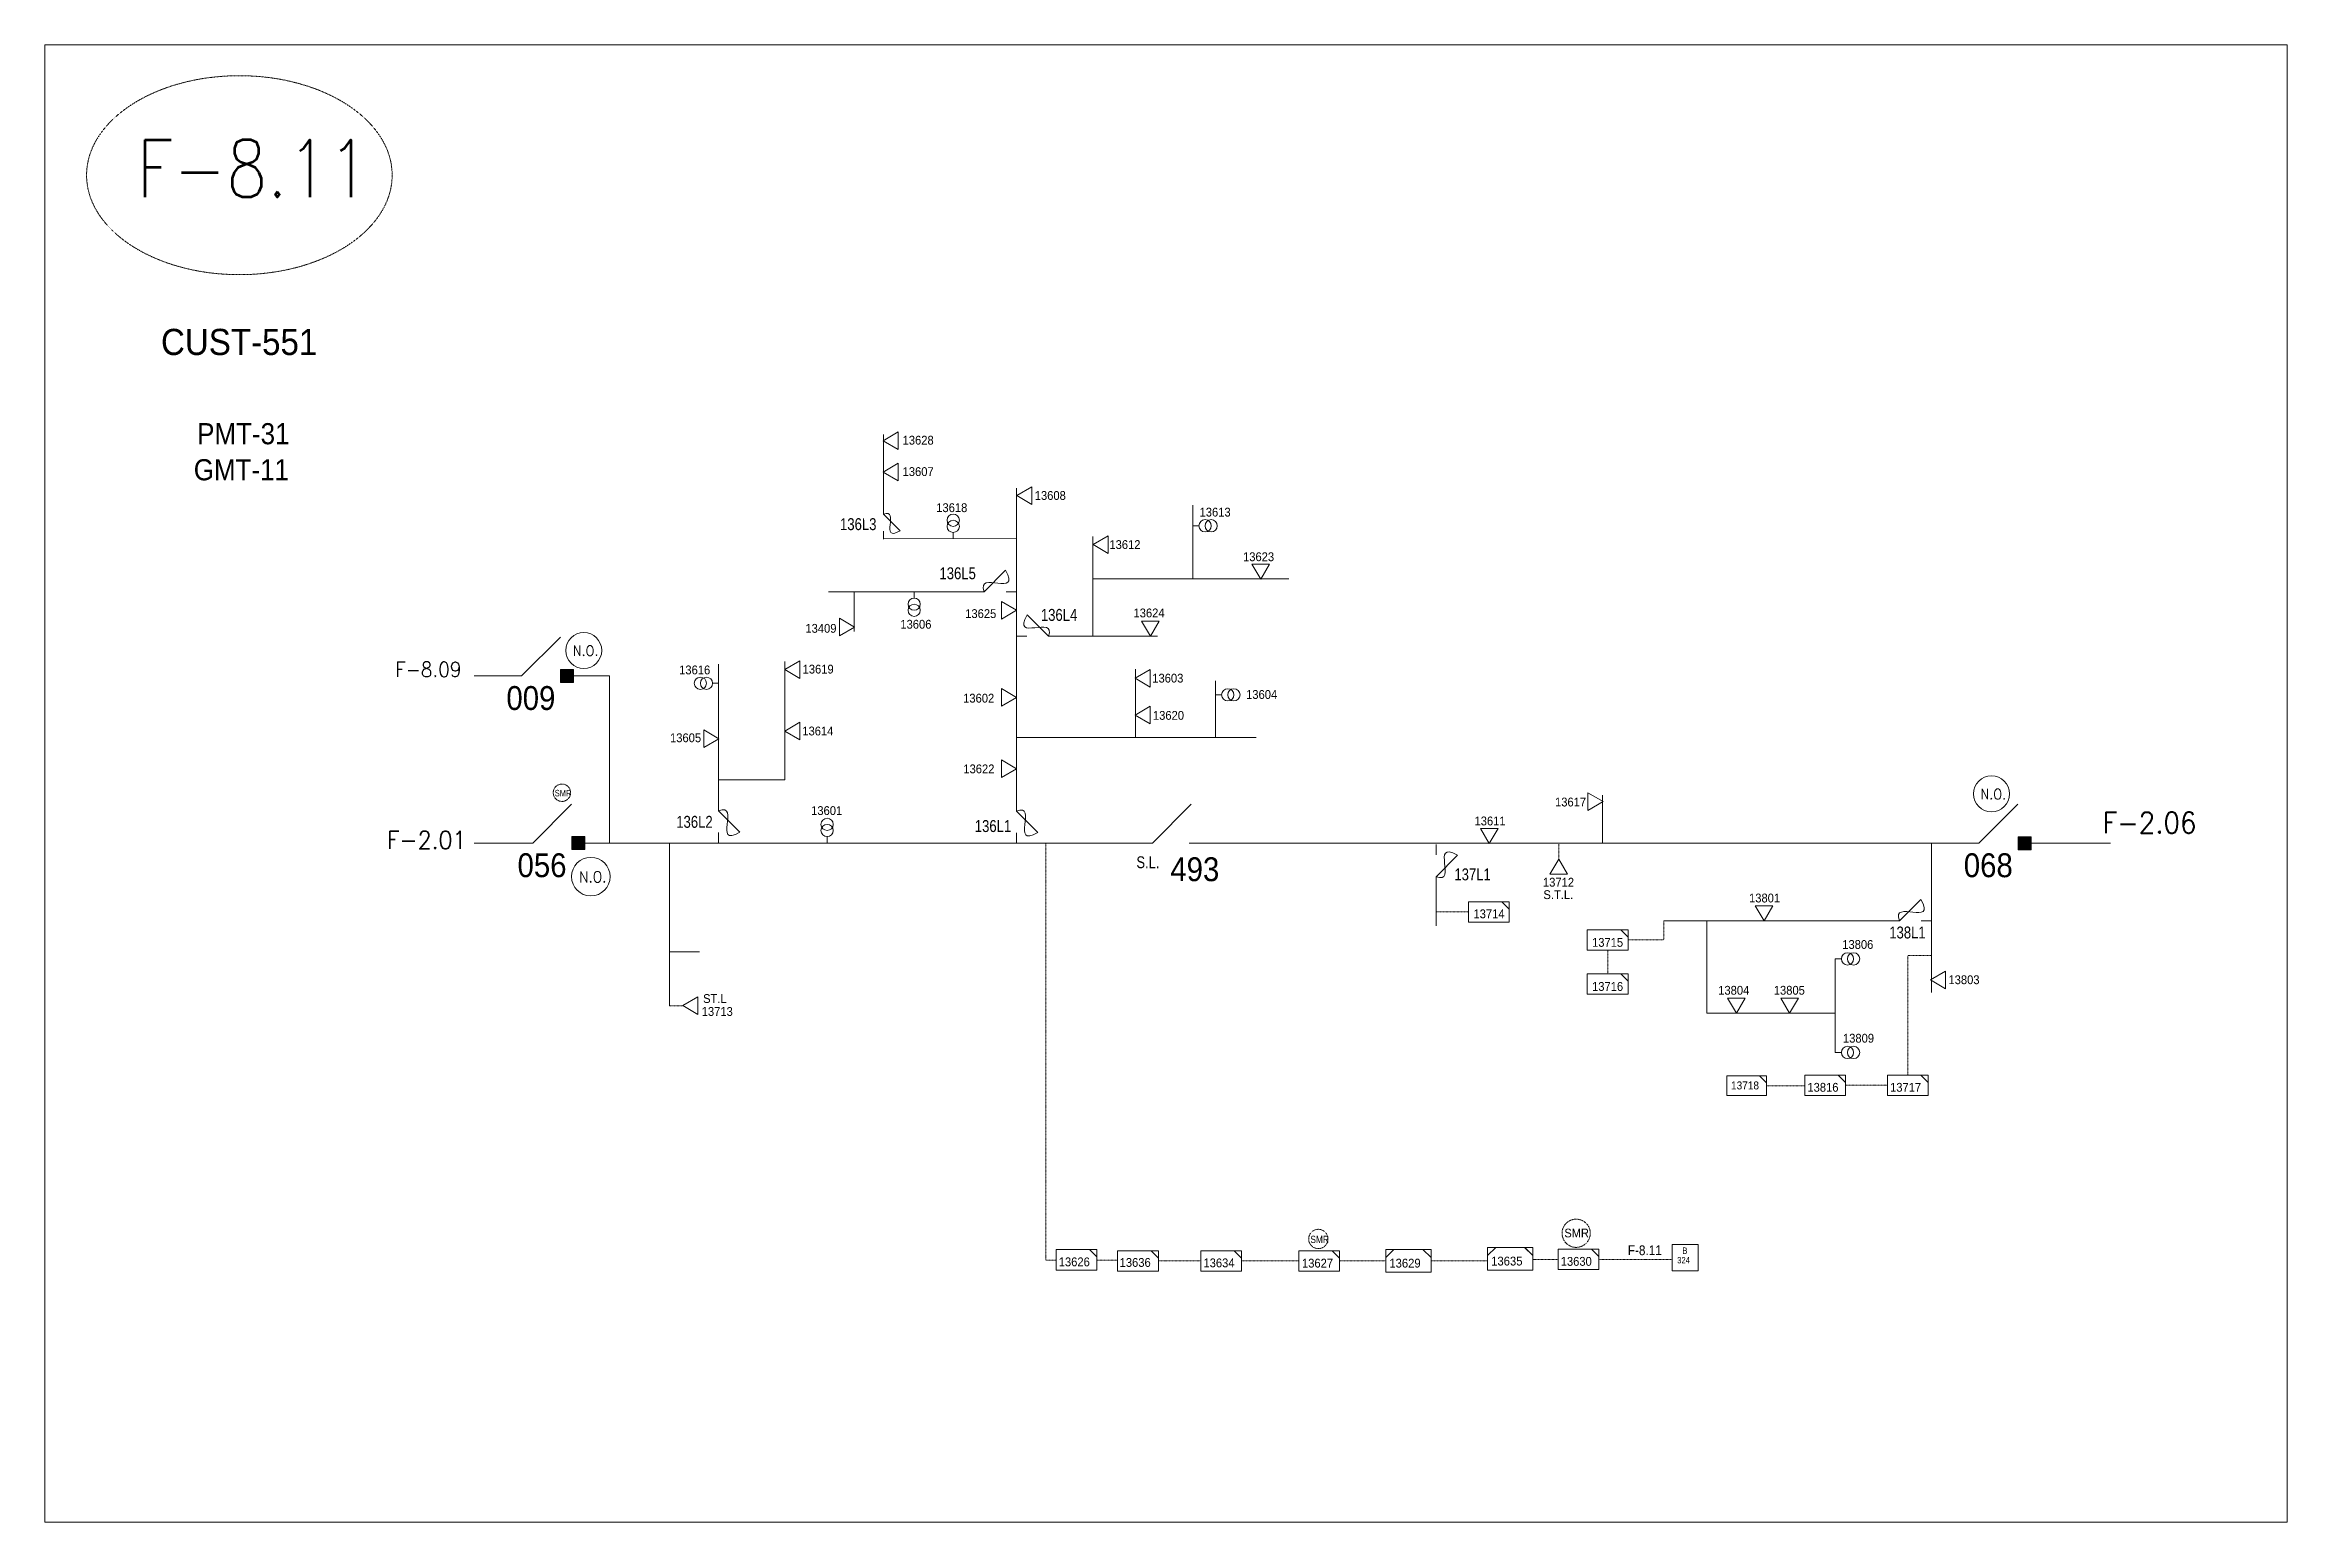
# Model space of a CAD drawing. Header units: metres. Extents: x 65984 to 144644, y -19036 to 23726.
# Drawn here: x 96201 to 97140, y 7772 to 8390 of the extents above; entities that cross this region are included whole.
import ezdxf
from ezdxf.enums import TextEntityAlignment as Align

# ---------------------------------------------------------------- set-up
doc = ezdxf.new("R2010")
doc.units = ezdxf.units.M
doc.header["$MEASUREMENT"] = 0
doc.linetypes.add('DGN Style 2', pattern=[0.023128, 0, -0.023128])
doc.linetypes.add('DGN Style 3', pattern=[0.013877, 0, -0.013877])
doc.layers.get('0').update_dxf_attribs({"color": 95, "lineweight": 40})
for name, color, linetype, lineweight in [('ABS', 7, 'Continuous', 40), ('ABS NUMBER', 112, 'Continuous', 30), ('d_eos no', 121, 'Continuous', 40), ('d_fco', 5, 'Continuous', 40), ('d_fco text', 95, 'Continuous', 40), ('d_oh branch', 94, 'Continuous', 40), ('d_switch', 95, 'Continuous', 40), ('d_tf', 1, 'Continuous', 40), ('d_tf no', 6, 'Continuous', 40), ('d_tf_200', 1, 'Continuous', 40), ('d_ug cable', 95, 'Continuous', 40), ('d_unit sub', 7, 'Continuous', 40), ('FDR  2  17', 98, 'Continuous', 40), ('fedr no', 95, 'Continuous', 40), ('GRID STATION  04', 7, 'Continuous', 40), ('O H MAIN FEEDER', 4, 'Continuous', 100), ('SW N O', 114, 'Continuous', 30)]:
    doc.layers.add(name, color=color, linetype=linetype, lineweight=lineweight)
doc.styles.add('NASKHF', font='naskhf.shx', dxfattribs={"height": 8})
doc.styles.add('Style-Arial', font='arial.ttf')
doc.styles.add('Style-ENGINEERING', font='ENGINEERING.shx')
doc.styles.add('Style-msdefault', font='msdefault.shx')
doc.styles.add('Style-STANDARD', font='STANDARD.shx')

msp = doc.modelspace()

# ---------------------------------------------------------------- texts
at = {"layer": 'ABS NUMBER', "color": 7, "lineweight": 13, "style": 'Style-Arial', "width": 0.88}
for s, p in [('009', (96394.65, 8121.94)), ('493', (96672.6, 8050.27))]:
    msp.add_text(s, height=10, dxfattribs=at).set_placement(p, align=Align.TOP_LEFT)
at = {"layer": 'ABS NUMBER', "color": 2, "lineweight": 13, "style": 'Style-Arial', "width": 0.88}
for s, p in [('056', (96399.31, 8051.94)), ('068', (97004.78, 8051.93))]:
    msp.add_text(s, height=10, dxfattribs=at).set_placement(p, align=Align.TOP_LEFT)
at = {"layer": 'd_eos no', "color": 7, "linetype": 'Continuous', "lineweight": 13, "style": 'Style-Arial', "width": 0.88}
for s, p in [('PMT-31', (96265.2, 8232.03)), ('GMT-11', (96263.76, 8216.94))]:
    msp.add_text(s, height=8.843, dxfattribs=at).set_placement(p, align=Align.TOP_LEFT)
at = {"layer": 'd_fco text', "color": 7, "linetype": 'Continuous', "lineweight": 13, "style": 'Style-msdefault', "width": 0.82}
for s, p in [('136L3', (96534.32, 8192.23)), ('136L5', (96575.95, 8171.66)), ('136L4', (96618.41, 8154.24)), ('136L1', (96590.74, 8065.84))]:
    msp.add_text(s, height=5, rotation=0.03376, dxfattribs=at).set_placement(p, align=Align.TOP_LEFT)
at = {"layer": 'd_fco text', "color": 1, "linetype": 'Continuous', "lineweight": 13, "style": 'Style-msdefault', "width": 0.82}
msp.add_text('136L1', height=5, rotation=0.03376, dxfattribs=at).set_placement((96590.74, 8065.84), align=Align.TOP_LEFT)
at = {"layer": 'd_fco text', "color": 7, "linetype": 'Continuous', "lineweight": 13, "ltscale": 0.813858, "style": 'Style-msdefault', "width": 0.82}
msp.add_text('S.L.', height=4.957, rotation=359.96624, dxfattribs=at).set_placement((96658.4, 8045.71))
at = {"layer": 'd_fco text', "color": 7, "linetype": 'Continuous', "lineweight": 13, "style": 'Style-msdefault', "width": 0.82}
for s, p in [('137L1', (96791.52, 8040.61)), ('138L1', (96973.57, 8016.28))]:
    msp.add_text(s, height=5, rotation=359.96624, dxfattribs=at).set_placement(p)
at = {"layer": 'd_switch', "color": 1, "linetype": 'Continuous', "lineweight": 30, "ltscale": 0.9, "style": 'Style-ENGINEERING', "width": 0.857143}
msp.add_text('SMR', height=2.73, rotation=0.00263, dxfattribs=at).set_placement((96414.91, 8078.49), align=Align.TOP_LEFT)
at = {"layer": 'd_switch', "color": 1, "linetype": 'Continuous', "lineweight": 30, "style": 'Style-ENGINEERING', "width": 0.857143}
msp.add_text('SMR', height=3.033, rotation=0.00263, dxfattribs=at).set_placement((96731.24, 7891.8), align=Align.TOP_LEFT)
at = {"layer": 'd_switch', "color": 2, "linetype": 'Continuous', "lineweight": 13, "style": 'Style-msdefault', "width": 0.9}
msp.add_text('F-8.11', height=4.085, dxfattribs=at).set_placement((96878.34, 7887.78), align=Align.TOP_RIGHT)
at = {"layer": 'd_tf no', "color": 7, "linetype": 'Continuous', "lineweight": 13, "style": 'Style-msdefault', "width": 0.945946}
msp.add_text('CUST-551', height=10.952, dxfattribs=at).set_placement((96250.05, 8271.5), align=Align.TOP_LEFT)
at = {"layer": 'd_tf no', "color": 1, "linetype": 'Continuous', "lineweight": 13, "style": 'Style-msdefault'}
for s, width, p in [('13628', 0.945946, (96560.52, 8226.74)), ('13607', 0.945946, (96560.52, 8213.59)), ('13618', 0.945946, (96574.6, 8198.48)), ('13608', 0.945946, (96615.84, 8203.59)), ('13613', 0.945946, (96684.84, 8196.63)), ('13612', 0.945946, (96647.09, 8183.03)), ('13623', 0.945946, (96703.04, 8177.94)), ('13606', 0.945946, (96559.58, 8149.67)), ('13624', 0.945946, (96657.18, 8154.41)), ('13616', 0.945946, (96466.97, 8130.55)), ('13619', 0.945946, (96518.66, 8130.89)), ('13602', 0.945946, (96585.86, 8118.73)), ('13614', 0.945946, (96518.54, 8104.99)), ('13622', 0.945946, (96585.95, 8089.12)), ('13601', 0.945946, (96522.22, 8071.66)), ('13611', 0.945946, (96799.94, 8067.32)), ('13714', 0.945946, (96799.51, 8028.44)), ('13801', 0.945946, (96914.87, 8035.06)), ('13715', 0.945946, (96849.15, 8016.49)), ('13806', 0.945946, (96953.9, 8015.61)), ('13716', 0.945946, (96849.15, 7998.04)), ('13803', 0.945946, (96998.36, 8000.85)), ('13804', 0.945946, (96901.97, 7996.43)), ('13805', 0.945946, (96925.23, 7996.43)), ('13809', 0.945946, (96954.2, 7976.36)), ('13816', 0.945946, (96939.3, 7955.81)), ('13717', 0.945946, (96973.91, 7955.81)), ('13626', 0.945946, (96625.88, 7882.73)), ('13636', 0.945946, (96651.38, 7882.49)), ('13634', 0.945946, (96686.47, 7882.3)), ('13629', 0.953514, (96764.29, 7882.2)), ('13635', 0.953514, (96806.92, 7883.06))]:
    msp.add_text(s, height=3.7, dxfattribs=dict(at, width=width)).set_placement(p, align=Align.TOP_LEFT)
at = {"layer": 'd_tf no', "color": 1, "linetype": 'Continuous', "lineweight": 13, "style": 'Style-msdefault', "width": 0.945946}
for s, p in [('13625', (96599.74, 8154.13)), ('13409', (96532.84, 8147.96)), ('13605', (96476.17, 8102.14)), ('13617', (96846.67, 8075.25))]:
    msp.add_text(s, height=3.7, dxfattribs=at).set_placement(p, align=Align.TOP_RIGHT)
for s, p in [('13603', (96665.05, 8123.42)), ('13620', (96665.32, 8107.83)), ('13712', (96828.6, 8037.97)), ('S.T.L.', (96828.78, 8032.77))]:
    msp.add_text(s, height=3.7, dxfattribs=at).set_placement(p)
msp.add_text('13604', height=3.7, dxfattribs=at).set_placement((96717.34, 8116.58), align=Align.RIGHT)
at = {"layer": 'd_tf no', "color": 1, "linetype": 'Continuous', "lineweight": 40, "style": 'Style-msdefault', "width": 0.945946}
msp.add_text('SMR', height=3.655, dxfattribs=at).set_placement((96837.56, 7894.79), align=Align.TOP_LEFT)
at = {"layer": 'd_tf no', "color": 2, "linetype": 'Continuous', "lineweight": 13, "style": 'Style-msdefault', "width": 0.945946}
for s, p in [('13627', (96727.72, 7882.2)), ('13630', (96836.03, 7882.94))]:
    msp.add_text(s, height=3.7, dxfattribs=at).set_placement(p, align=Align.TOP_LEFT)
at = {"layer": 'd_tf no', "color": 1, "linetype": 'Continuous', "lineweight": 13, "insert": (96907.33, 7956.41), "char_height": 3.33, "attachment_point": 1, "style": 'NASKHF'}
msp.add_mtext('\\Fmsdefault;\\H1x;\\W0.945946;13718\\P', dxfattribs=at)
at = {"layer": 'd_ug cable', "color": 7, "linetype": 'Continuous', "lineweight": 13, "style": 'Style-msdefault', "width": 0.82}
msp.add_text('136L2', height=5, rotation=0.03376, dxfattribs=at).set_placement((96465.76, 8067.6), align=Align.TOP_LEFT)
at = {"layer": 'd_ug cable', "color": 1, "linetype": 'Continuous', "lineweight": 13, "style": 'Style-msdefault', "width": 0.945946}
for s, p in [('ST.L', (96477, 7992.97)), ('13713', (96476.42, 7987.56))]:
    msp.add_text(s, height=3.7, dxfattribs=at).set_placement(p, align=Align.TOP_LEFT)
at = {"layer": 'fedr no', "color": 6, "linetype": 'Continuous', "lineweight": 13, "style": 'Style-STANDARD', "width": 0.909091}
msp.add_text('F-8.11', height=24.066, dxfattribs=at).set_placement((96288.51, 8338.62), align=Align.MIDDLE_CENTER)
at = {"layer": 'fedr no', "color": 55, "linetype": 'Continuous', "lineweight": 40, "attachment_point": 5, "style": 'Style-STANDARD'}
for s, insert, char_height in [('F-8.09', (96361.97, 8128.92), 6.227), ('F-2.06', (97082.5, 8064.79), 8.852), ('F-2.01', (96361.28, 8057.49), 7.472)]:
    msp.add_mtext(s, dxfattribs=dict(at, insert=insert, char_height=char_height))
at = {"layer": 'GRID STATION  04', "color": 3, "linetype": 'Continuous', "lineweight": 13, "style": 'Style-msdefault', "width": 0.888889}
for s, height, p in [('B', 2.68, (96886.97, 7884.23)), ('324', 2.678, (96884.81, 7880.24))]:
    msp.add_text(s, height=height, rotation=360, dxfattribs=at).set_placement(p)

# ---------------------------------------------------------------- blocks, each defined once
blk = doc.blocks.new('ABS2_1_1')
at = {"color": 0, "linetype": 'ByBlock', "lineweight": -2, "ltscale": 500}
for q in [(-29900, 43500), (0, 0)]:
    blk.add_line((0, 13600), q, dxfattribs=at)
at = {"color": 0, "linetype": 'ByBlock', "lineweight": -2, "ltscale": 500, "flags": 128}
for points in [[(5000, 43600), (-5000, 43600), (-5000, 53600), (5000, 53600)], [(3791, 49653), (3791, 49653), (3791, 49653)]]:
    blk.add_lwpolyline(points, close=True, dxfattribs=at)
at = {"color": 0, "linetype": 'ByBlock', "lineweight": -2, "ltscale": 500}
for points in [[(5000, 43600), (-5000, 43600), (5000, 53600), (-5000, 53600)], [(3791, 49653), (3791, 49653), (3791, 49653)]]:
    blk.add_solid(points, dxfattribs=at)
blk = doc.blocks.new('*U893')
at = {"layer": 'SW N O', "color": 3, "lineweight": 13}
blk.add_circle((0, 0), 16.8, dxfattribs=at)
at = {"layer": 'SW N O', "color": 3, "lineweight": 13, "style": 'Style-STANDARD'}
blk.add_text('N.O.', height=9.6, dxfattribs=at).set_placement((1.7, -0.2), align=Align.MIDDLE_CENTER)
blk = doc.blocks.new('TFU_94')
at = {"layer": 'd_tf_200', "color": 1, "linetype": 'Continuous', "lineweight": 13}
blk.add_line((0, 10), (0, 0), dxfattribs=at)
for centre in [(0, 30), (0, 20)]:
    blk.add_circle(centre, 10, dxfattribs=at)
blk = doc.blocks.new('TFU_109')
at = {"layer": 'FDR  2  17', "color": 1, "linetype": 'Continuous', "lineweight": 13}
blk.add_line((0, 10), (0, 0), dxfattribs=at)
for centre in [(0, 30), (0, 20)]:
    blk.add_circle(centre, 10, dxfattribs=at)
blk = doc.blocks.new('*U1120')
at = {"layer": 'ABS', "color": 7, "linetype": 'Continuous', "lineweight": 13, "ltscale": 0.241656}
for p, q in [((-7.74, -8.13), (8.55, 8.16)), ((-7.74, -8.13), (-15.15, -8.13)), ((15.11, -8.13), (7.7, -8.13))]:
    blk.add_line(p, q, dxfattribs=at)
blk = doc.blocks.new('FUSE01')
at = {"color": 0, "linetype": 'ByBlock', "lineweight": -2}
blk.add_line((0, -17.15), (0, -22.55), dxfattribs=at)
at = {"color": 0, "linetype": 'ByBlock', "lineweight": -2, "flags": 128}
blk.add_lwpolyline([(0, 0.05), (0, -5.75), (-11.2, -16.95)], dxfattribs=at)
at = {"color": 0, "linetype": 'ByBlock', "lineweight": -2}
blk.add_open_spline([(-11.2, -16.95), (3.4, -25.35), (-11.6, -1.35), (0, -5.75)], degree=3, dxfattribs=at)
blk = doc.blocks.new('TF_8')
at = {"color": 0, "linetype": 'ByBlock', "lineweight": -2}
blk.add_line((6.3, 4.95), (9.9, 1.35), dxfattribs=at)
blk.add_3dface([(-10.1, 4.95), (9.9, 4.95), (9.9, -5.05), (-10.1, -5.05)], dxfattribs=at)
blk = doc.blocks.new('*U2659')
at = {"layer": 'd_unit sub', "color": 1, "linetype": 'Continuous', "lineweight": 13, "flags": 128}
blk.add_lwpolyline([(20, 10), (20, 2.8), (12.8, 10)], close=True, dxfattribs=at)
at = {"layer": 'd_unit sub', "color": 1, "linetype": 'Continuous', "lineweight": 13, "xscale": 2, "yscale": 2, "rotation": 359.9999999999999}
blk.add_blockref('TF_8', (0.2, 0.1), dxfattribs=at)
blk = doc.blocks.new('*U2660')
at = {"layer": 'd_unit sub', "color": 2, "linetype": 'Continuous', "lineweight": 13, "flags": 128}
blk.add_lwpolyline([(20, 10), (20, 2.8), (12.8, 10)], close=True, dxfattribs=at)
at = {"layer": 'd_unit sub', "color": 2, "linetype": 'Continuous', "lineweight": 13, "xscale": 2, "yscale": 2, "rotation": 359.9999999999999}
blk.add_blockref('TF_8', (0.2, 0.1), dxfattribs=at)
blk = doc.blocks.new('TRA1_837')
at = {"layer": 'd_tf', "color": 1, "linetype": 'Continuous', "lineweight": 13, "ltscale": 0.000215867, "extrusion": (0, 0, -1), "flags": 128}
blk.add_lwpolyline([(-10.1, -17), (-0.1, 0), (9.9, -17)], close=True, dxfattribs=at)
blk = doc.blocks.new('TRA1_836')
at = {"layer": 'd_tf', "color": 1, "linetype": 'Continuous', "lineweight": 13, "ltscale": 0.000215867, "xscale": 1.000046566207833, "yscale": 1.000046566207833, "zscale": 1.000046566207833, "rotation": 180}
blk.add_blockref('TRA1_837', (0, 0), dxfattribs=at)
blk = doc.blocks.new('*U2661')
at = {"layer": 'd_unit sub', "color": 1, "linetype": 'Continuous', "lineweight": 13, "flags": 128}
for points in [[(-9.48, 1.38), (-6.07, 4.73), (-9.48, 4.73)], [(9.49, 1.32), (6.02, 4.73), (9.5, 4.73)]]:
    blk.add_lwpolyline(points, close=True, dxfattribs=at)
at = {"layer": 'd_unit sub', "color": 1, "linetype": 'Continuous', "lineweight": 13, "xscale": 0.94866334575076, "yscale": 0.94866334575076, "zscale": 0.4267622666565712, "rotation": 359.9999999999999}
blk.add_blockref('TF_8', (0.1, 0.04), dxfattribs=at)
blk = doc.blocks.new('TRA1_889')
at = {"layer": 'd_tf', "color": 1, "linetype": 'Continuous', "lineweight": 13, "ltscale": 0.000215867, "extrusion": (0, 0, -1), "flags": 128}
blk.add_lwpolyline([(-10.1, -17), (-0.1, 0), (9.9, -17)], close=True, dxfattribs=at)
blk = doc.blocks.new('TRA1_888')
at = {"layer": 'd_tf', "color": 1, "linetype": 'Continuous', "lineweight": 13, "ltscale": 0.000215867, "xscale": 1.000046566207833, "yscale": 1.000046566207833, "zscale": 1.000046566207833, "rotation": 180}
blk.add_blockref('TRA1_889', (0, 0), dxfattribs=at)
blk = doc.blocks.new('TRA1_891')
at = {"layer": 'd_ug cable', "color": 1, "linetype": 'Continuous', "lineweight": 13, "ltscale": 0.000215867, "flags": 128}
blk.add_lwpolyline([(10.1, -17), (0.1, 0), (-9.9, -17)], close=True, dxfattribs=at)
blk = doc.blocks.new('TRA1_890')
at = {"layer": 'd_ug cable', "color": 1, "linetype": 'Continuous', "lineweight": 13, "ltscale": 0.000215867, "xscale": 1.000046566207833, "yscale": 1.000046566207833, "zscale": 1.000046566207833, "rotation": 180}
blk.add_blockref('TRA1_891', (0, 0), dxfattribs=at)
blk = doc.blocks.new('*U3583')
at = {"layer": 'd_unit sub', "color": 1, "linetype": 'Continuous', "lineweight": 13, "flags": 128}
blk.add_lwpolyline([(20, 10), (20, 2.8), (12.8, 10)], close=True, dxfattribs=at)
at = {"layer": 'd_unit sub', "color": 1, "linetype": 'Continuous', "lineweight": 13, "xscale": 2, "yscale": 2, "zscale": 0.9235756823937356, "rotation": 359.9999999999999}
blk.add_blockref('TF_8', (0.2, 0.1), dxfattribs=at)

# ---------------------------------------------------------------- linework, layer by layer
at = {"layer": 'd_oh branch', "color": 1, "linetype": 'Continuous', "lineweight": 13}
for p, q in [((96552.52, 8195.69), (96552.52, 8227.21)), ((96608.14, 8204.83), (96608.14, 8072.63)), ((96682.01, 8166.77), (96682.01, 8197.72)), ((96608.14, 8183.79), (96552.52, 8183.64)), ((96640.22, 8142.88), (96640.22, 8184.59)), ((96591.8, 8161.47), (96529.43, 8161.47)), ((96540.25, 8161.22), (96540.25, 8144.74)), ((96722.18, 8166.78), (96640.22, 8166.78)), ((96622.43, 8142.8), (96667.27, 8142.8)), ((96511.28, 8082.75), (96511.28, 8132.18)), ((96658.06, 8128.98), (96658.06, 8100.45)), ((96691.53, 8124.19), (96691.53, 8100.45)), ((96608.14, 8100.45), (96708.56, 8100.45)), ((96511.28, 8082.75), (96483.41, 8082.75)), ((96853.58, 8056.35), (96853.58, 8076.28)), ((96462.94, 7988.12), (96462.94, 8056.18)), ((96991.2, 8056.16), (96991.2, 7993.72)), ((96783.85, 8039.22), (96783.85, 8021.51)), ((96975, 8023.68), (96879.27, 8023.68)), ((96950.98, 7968.57), (96950.98, 8007.72))]:
    msp.add_line(p, q, dxfattribs=at)
at = {"layer": 'd_oh branch', "color": 1, "linetype": 'Continuous', "lineweight": 13, "flags": 128}
msp.add_lwpolyline([(96897.15, 8023.51), (96897.15, 7984.97), (96950.98, 7984.97)], dxfattribs=at)
at = {"layer": 'd_ug cable', "color": 1, "linetype": 'Continuous', "lineweight": 13}
for p, q in [((96483.47, 8072.52), (96483.47, 8131.12)), ((96462.94, 8010.74), (96475.43, 8010.74))]:
    msp.add_line(p, q, dxfattribs=at)
at = {"layer": 'd_ug cable', "color": 1, "lineweight": 13, "ltscale": 30}
msp.add_line((96427.46, 8056.18), (96658.79, 8056.18), dxfattribs=at)
at = {"layer": 'd_ug cable', "color": 1, "linetype": 'DGN Style 3', "lineweight": 13}
for p, q in [((96835.26, 8049.26), (96835.26, 8055.85)), ((96783.88, 8027.48), (96797.42, 8027.39)), ((96855.7, 8011.39), (96855.7, 8001.47)), ((96462.94, 7988.12), (96468.6, 7988.12)), ((96938.11, 7954.58), (96922.33, 7954.58)), ((96955.25, 7954.81), (96972.79, 7954.81)), ((96641.83, 7881.6), (96650.56, 7881.6)), ((96667.63, 7881.25), (96685.34, 7881.25)), ((96702.41, 7881.29), (96726.42, 7881.29)), ((96824.65, 7881.94), (96834.91, 7881.94))]:
    msp.add_line(p, q, dxfattribs=at)
at = {"layer": 'd_ug cable', "color": 1, "linetype": 'DGN Style 3', "lineweight": 13, "flags": 128}
for points in [[(96620.49, 8056.08), (96620.49, 7881.58), (96624.76, 7881.58)], [(96879.27, 8023.68), (96879.27, 8015.65), (96864.23, 8015.65)], [(96991.2, 8009.17), (96981.32, 8009.17), (96981.32, 7959.07)], [(96743.49, 7881.29), (96762.8, 7881.33)], [(96781.77, 7881.29), (96805.42, 7881.29)]]:
    msp.add_lwpolyline(points, dxfattribs=at)
at = {"layer": 'd_ug cable', "color": 1, "linetype": 'DGN Style 2', "lineweight": 13, "flags": 128}
msp.add_lwpolyline([(96851.98, 7881.94), (96882.68, 7881.94)], dxfattribs=at)
at = {"layer": 'd_ug cable', "color": 2, "linetype": 'DGN Style 3', "lineweight": 13}
for centre, radius in [((96417.9, 8077.3), 3.64), ((96842.51, 7892.86), 5.91), ((96734.56, 7890.47), 4.04)]:
    msp.add_circle(centre, radius, dxfattribs=at)
at = {"layer": 'fedr no', "color": 82, "linetype": 'DGN Style 3', "lineweight": 13, "true_color": 0x1dc70e}
msp.add_ellipse((96282.86, 8335.84), major_axis=(63.96, 0), ratio=0.651175, dxfattribs=at)
at = {"layer": 'GRID STATION  04', "color": 3, "linetype": 'Continuous', "lineweight": 13, "ltscale": 0.437972, "flags": 128}
msp.add_lwpolyline([(96893.62, 7877.19), (96882.68, 7877.19), (96882.68, 7888.12), (96893.62, 7888.12)], close=True, dxfattribs=at)
at = {"layer": 'O H MAIN FEEDER', "color": 251, "lineweight": 13, "ltscale": 30}
for p, q in [((96393.6, 8126.18), (96381.12, 8126.18)), ((96381.12, 8056.18), (96405.68, 8056.18))]:
    msp.add_line(p, q, dxfattribs=at)
at = {"layer": 'O H MAIN FEEDER', "color": 240, "lineweight": 13, "ltscale": 30}
msp.add_line((96422.8, 8126.18), (96437.76, 8126.18), dxfattribs=at)
at = {"layer": 'O H MAIN FEEDER', "color": 1, "lineweight": 13, "ltscale": 30}
for p, q in [((96437.76, 8126.18), (96437.76, 8056.18)), ((96683.75, 8056.16), (97009.4, 8056.16)), ((97029.92, 8056.16), (97066.25, 8056.16))]:
    msp.add_line(p, q, dxfattribs=at)
at = {"layer": 'O H MAIN FEEDER', "color": 140, "linetype": 'Continuous', "lineweight": 13, "flags": 128}
msp.add_lwpolyline([(96201.43, 8390.41), (97140.15, 8390.41), (97140.15, 7771.91), (96201.43, 7771.91)], close=True, dxfattribs=at)

# ---------------------------------------------------------------- block references
at = {"layer": 'ABS', "color": 7, "linetype": 'Continuous', "lineweight": 13, "ltscale": 0.812883, "xscale": 0.0005446322480400587, "yscale": 0.0005446322480400587, "zscale": 0.000360672857092237, "rotation": 269.9999999999997}
msp.add_blockref('ABS2_1_1', (96393.6, 8126.18), dxfattribs=at)
at = {"layer": 'ABS', "color": 2, "linetype": 'Continuous', "lineweight": 13, "ltscale": 0.812883, "xscale": 0.0005446322480400587, "yscale": 0.0005446322480400587, "zscale": 0.000360672857092237, "rotation": 269.9999999999997}
for p in [(96398.27, 8056.18), (97003.74, 8056.16)]:
    msp.add_blockref('ABS2_1_1', p, dxfattribs=at)
at = {"layer": 'ABS', "color": 7, "linetype": 'Continuous', "lineweight": 13, "ltscale": 0.241656}
msp.add_blockref('*U1120', (96672.81, 8064.31), dxfattribs=at)
at = {"layer": 'd_fco', "color": 7, "linetype": 'Continuous', "lineweight": 13, "zscale": 0.1205302691593963}
for p, xscale, yscale, rotation in [((96552.52, 8197.49), 0.6210619846206472, -0.6210619846206472, 180.0000849144932), ((96590.1, 8161.47), 0.8, -0.8000000000000002, 270.0000849144932), ((96626.18, 8142.8), 0.8, 0.8, 269.9999150855069), ((96608.14, 8074.22), 0.8, -0.8000000000000002, 180.0000849144932), ((96783.85, 8037.54), 0.8, 0.8, 179.9999150855068), ((96973.22, 8023.68), 0.8, -0.8000000000000002, 270.0000849144932)]:
    msp.add_blockref('FUSE01', p, dxfattribs=dict(at, xscale=xscale, yscale=yscale, rotation=rotation))
at = {"layer": 'd_tf', "color": 1, "linetype": 'Continuous', "lineweight": 13, "ltscale": 0.000215867}
for name, p, xscale, yscale, zscale, rotation in [('TRA1_836', (96552.41, 8224.64), 0.37, 0.37, 0.37, 270), ('TRA1_836', (96552.41, 8211.5), 0.37, 0.37, 0.37, 270), ('TRA1_836', (96608.3, 8201.69), 0.37, 0.37, 0.37, 270), ('TRA1_888', (96640.25, 8181.18), 0.3700000000000001, 0.3700000000000001, 0.3700000000000001, 269.9999052184576), ('TRA1_836', (96511.15, 8128.83), 0.37, 0.37, 0.37, 270), ('TRA1_836', (96511.16, 8103.1), 0.37, 0.37, 0.37, 270), ('TRA1_836', (96990.85, 7998.9), 0.37, 0.37, 0.37, 270)]:
    msp.add_blockref(name, p, dxfattribs=dict(at, xscale=xscale, yscale=yscale, zscale=zscale, rotation=rotation))
at = {"layer": 'd_tf', "color": 1, "linetype": 'Continuous', "lineweight": 13, "ltscale": 0.000215867, "xscale": 0.37, "yscale": 0.37, "zscale": 0.37}
for p in [(96710.46, 8166.75), (96664.31, 8142.79), (96806.15, 8056.08), (96921.23, 8023.67), (96909.64, 7984.96), (96931.88, 7984.96)]:
    msp.add_blockref('TRA1_836', p, dxfattribs=at)
at = {"layer": 'd_tf', "color": 1, "linetype": 'Continuous', "lineweight": 13, "ltscale": 0.000215867, "extrusion": (0, 0, -1)}
for name, p, xscale, yscale, zscale, rotation in [('TRA1_888', (-96540.36, 8146.63), 0.3700000000000001, 0.3700000000000001, 0.3700000000000001, 270.0001975120071), ('TRA1_836', (-96608.26, 8153.63), 0.3699999999999999, 0.3699999999999999, 0.3699999999999999, 270.0001872791698), ('TRA1_836', (-96608.26, 8117.13), 0.3699999999999999, 0.3699999999999999, 0.3699999999999999, 270.0001872791536), ('TRA1_836', (-96657.94, 8125.25), 0.37, 0.37, 0.37, 90), ('TRA1_836', (-96657.94, 8109.82), 0.37, 0.37, 0.37, 90), ('TRA1_836', (-96483.59, 8099.83), 0.37, 0.37, 0.37, 270.0001897894799), ('TRA1_836', (-96608.26, 8087.29), 0.3699999999999999, 0.3699999999999999, 0.3699999999999999, 270.0001872784627), ('TRA1_836', (-96853.74, 8073.55), 0.37, 0.37, 0.37, 270), ('TRA1_836', (-96835.27, 8049.42), 0.37, 0.37, 0.37, 180)]:
    msp.add_blockref(name, p, dxfattribs=dict(at, xscale=xscale, yscale=yscale, zscale=zscale, rotation=rotation))
at = {"layer": 'd_tf_200', "color": 1, "linetype": 'Continuous', "lineweight": 13}
for p, xscale, yscale, zscale, rotation in [((96581.72, 8183.7), 0.2560573599939427, 0.2560573599939427, 0.2560573599939427, 359.9999999999999), ((96565.36, 8161.35), 0.2560573599939427, 0.2560573599939427, 0.2560573599939427, 179.9999999999999), ((96483.53, 8123.1), 0.2560573599939427, 0.2560573599939427, 0.2560573599939427, 89.9999999999999), ((96691.53, 8118.29), 0.2560573599939427, 0.2560573599939427, 0.2560573599939427, 270.0001926674935), ((96528.89, 8056.37), 0.2560573599939427, 0.2560573599939427, 0.2560573599939427, 359.9999999999999), ((96950.98, 8007.72), 0.2560573599939429, 0.2560573599939429, 0.2560573599939429, 269.9999999999999), ((96950.98, 7968.57), 0.2560573599939429, 0.2560573599939429, 0.2560573599939429, 269.9999999999999)]:
    msp.add_blockref('TFU_94', p, dxfattribs=dict(at, xscale=xscale, yscale=yscale, zscale=zscale, rotation=rotation))
at = {"layer": 'd_tf_200', "color": 1, "linetype": 'Continuous', "lineweight": 13, "extrusion": (0, 0, -1), "xscale": 0.2560573599939427, "yscale": 0.2560573599939427, "zscale": 0.2560573599939427, "rotation": 90.00018717425728}
msp.add_blockref('TFU_94', (-96682.01, 8189.06), dxfattribs=at)
at = {"layer": 'd_ug cable', "color": 7, "linetype": 'Continuous', "lineweight": 13, "xscale": 0.8, "yscale": -0.8000000000000002, "zscale": 0.1205302691593963, "rotation": 180.0000849144932}
msp.add_blockref('FUSE01', (96483.48, 8074.34), dxfattribs=at)
at = {"layer": 'd_ug cable', "color": 1, "linetype": 'Continuous', "lineweight": 13, "ltscale": 0.000215867, "xscale": 0.37, "yscale": 0.37, "zscale": 0.37, "rotation": 270}
msp.add_blockref('TRA1_890', (96468.47, 7988.13), dxfattribs=at)
at = {"layer": 'd_unit sub', "color": 1, "linetype": 'Continuous', "lineweight": 13, "xscale": 0.8535245333131425, "yscale": 0.8535245333131425, "zscale": 0.4267622666565712, "rotation": 359.9999999999999}
for p in [(96806.04, 8027.44), (96855.78, 8015.7), (96855.78, 7997.25)]:
    msp.add_blockref('TF_8', p, dxfattribs=at)
at = {"layer": 'd_unit sub', "color": 1, "linetype": 'Continuous', "lineweight": 13}
for name, p, xscale, yscale, zscale in [('*U3583', (96913.92, 7954.66), 0.4158685068401053, 0.4158685068401053, 0.4158685068401053), ('*U2659', (96946.72, 7954.81), 0.4267622666565712, 0.4267622666565712, 0.4267622666565712), ('*U2659', (96981.32, 7954.81), 0.4267622666565712, 0.4267622666565712, 0.4267622666565712), ('*U2659', (96633.3, 7881.73), 0.4267622666565712, 0.4267622666565712, 0.4267622666565712), ('*U2659', (96659.09, 7881.3), 0.4267622666565712, 0.4267622666565712, 0.4267622666565712), ('*U2659', (96693.88, 7881.3), 0.4267622666565712, 0.4267622666565712, 0.4267622666565712)]:
    msp.add_blockref(name, p, dxfattribs=dict(at, xscale=xscale, yscale=yscale, zscale=zscale))
at = {"layer": 'd_unit sub', "color": 2, "linetype": 'Continuous', "lineweight": 13, "xscale": 0.4267622666565712, "yscale": 0.4267622666565712, "zscale": 0.4267622666565712}
for p in [(96734.95, 7881.3), (96843.44, 7881.94)]:
    msp.add_blockref('*U2660', p, dxfattribs=at)
at = {"layer": 'd_unit sub', "color": 1, "linetype": 'Continuous', "lineweight": 13}
for p in [(96772.28, 7881.34), (96814.9, 7882.2)]:
    msp.add_blockref('*U2661', p, dxfattribs=at)
at = {"layer": 'FDR  2  17', "color": 1, "linetype": 'Continuous', "lineweight": 13, "xscale": 0.2560573599939427, "yscale": 0.2560573599939427, "zscale": 0.2560573599939427, "rotation": 359.9999999999999}
msp.add_blockref('TFU_109', (96528.89, 8056.37), dxfattribs=at)
at = {"layer": 'SW N O', "color": 3, "lineweight": 13}
for p, xscale, yscale, zscale in [((96427.05, 8136.85), 0.4469320138632331, 0.4469320138632331, 0.4469320138632331), ((97016.37, 8076.83), 0.4502728691791567, 0.4502728691791567, 0.4502728691791567), ((96430, 8042.17), 0.4803243272578177, 0.4803243272578177, 0.4803243272578177)]:
    msp.add_blockref('*U893', p, dxfattribs=dict(at, xscale=xscale, yscale=yscale, zscale=zscale))

msp.set_redraw_order([(e.dxf.handle, doc.entitydb.next_handle()) for e in msp.query("TEXT MTEXT ATTDEF DIMENSION ARC_DIMENSION")])  # texts and dimensions are drawn at this point

doc.saveas('drawing.dxf')
